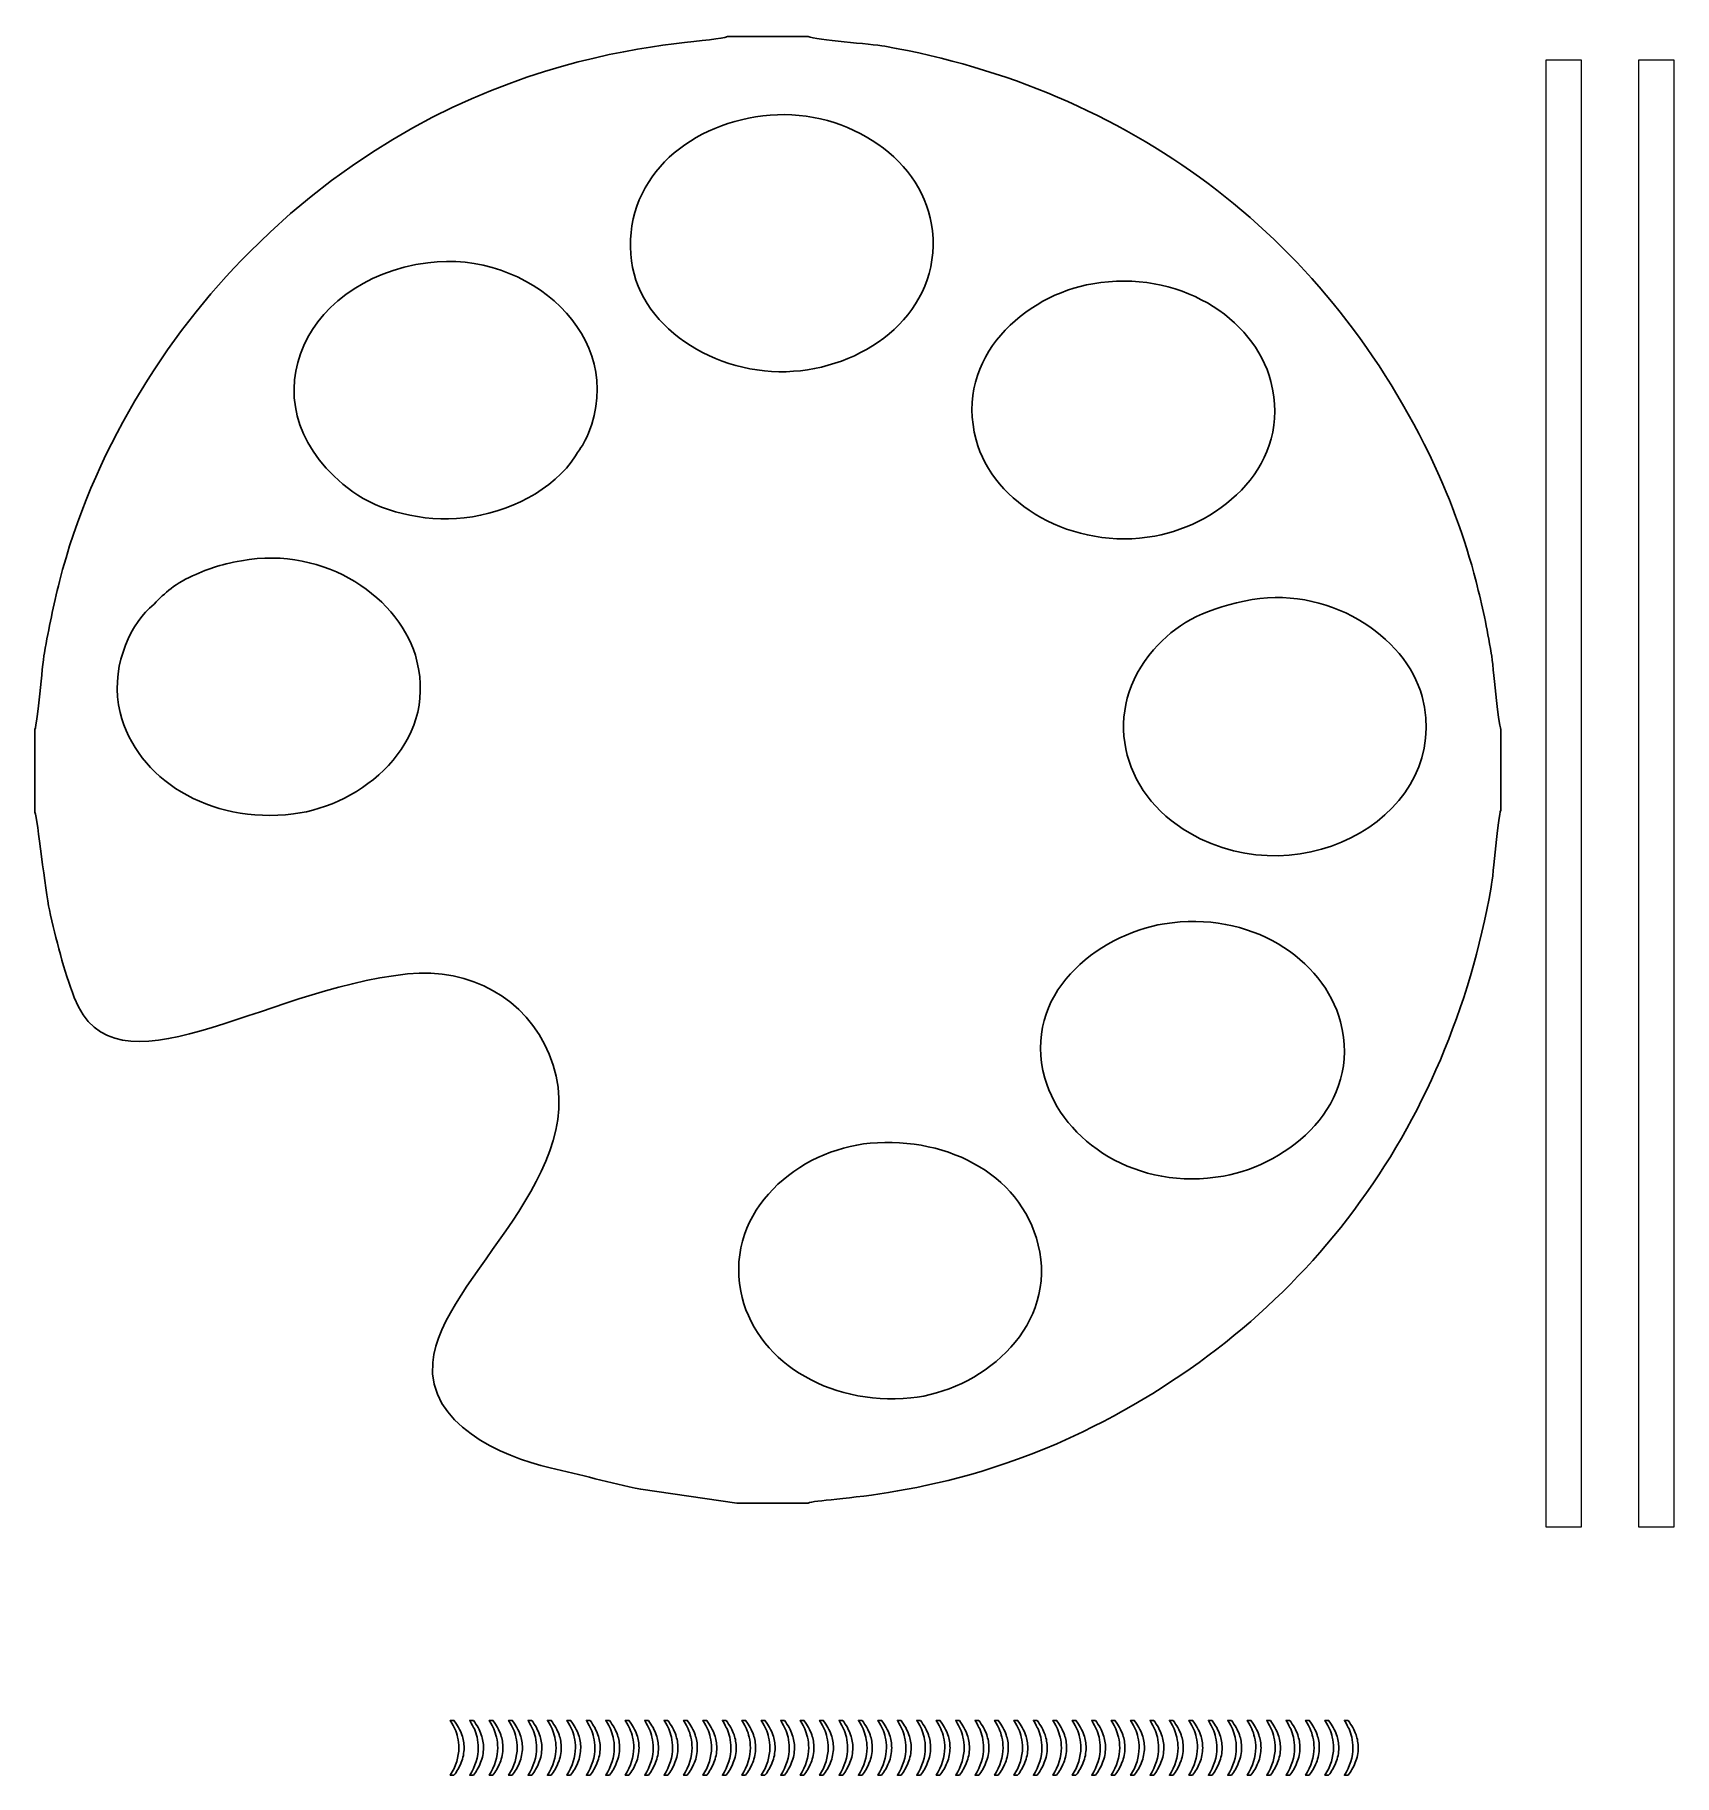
# Model space of a CAD drawing. Header units: centimetres. Extents: x -12.9 to 10.9, y -13.2 to 12.1.
import ezdxf

# ---------------------------------------------------------------- set-up
doc = ezdxf.new("R2010")
doc.units = ezdxf.units.CM
doc.header["$MEASUREMENT"] = 0
doc.layers.add('layer 1', color=7, linetype='Continuous')

msp = doc.modelspace()

# ---------------------------------------------------------------- linework, layer by layer
at = {"layer": 'layer 1', "color": 250, "lineweight": 20}
for points in [[(9.03216, -9.552), (9.552, -9.552), (9.552, 11.71798), (9.03216, 11.71798), (9.03216, -9.552)], [(10.37507, -9.552), (10.89491, -9.552), (10.89491, 11.71798), (10.37507, 11.71798), (10.37507, -9.552)]]:
    msp.add_lwpolyline(points, close=True, dxfattribs=at)
at = {"layer": 'layer 1'}
for points, knots in [([(-12.88482, 2.0115), (-12.88482, 2.0115), (-12.88482, 0.81473), (-12.88482, 0.81473), (-12.88482, 0.81473), (-12.84474, 0.71952), (-12.73248, -0.3422), (-12.67362, -0.60395), (-12.67362, -0.60395), (-12.57958, -1.02245), (-12.46042, -1.48841), (-12.31173, -1.87498), (-12.31173, -1.87498), (-11.72797, -3.39276), (-9.61637, -1.75947), (-7.47972, -1.53279), (-7.47972, -1.53279), (-6.56132, -1.43533), (-5.76122, -1.89239), (-5.42304, -2.69549), (-5.42304, -2.69549), (-4.69685, -4.41997), (-7.00662, -5.93707), (-7.11302, -7.16677), (-7.11302, -7.16677), (-7.19045, -8.06219), (-6.12143, -8.52884), (-5.4094, -8.69366), (-5.4094, -8.69366), (-4.97144, -8.79504), (-4.53926, -8.91075), (-4.0952, -9.00592), (-4.0952, -9.00592), (-4.0952, -9.00592), (-2.69931, -9.20544), (-2.69931, -9.20544), (-2.69931, -9.20544), (-2.69931, -9.20544), (-1.66828, -9.20544), (-1.66828, -9.20544), (-1.66828, -9.20544), (-1.4737, -9.12255), (0.27056, -9.1668), (2.31886, -8.171), (2.31886, -8.171), (5.52685, -6.61146), (7.61631, -3.8042), (8.23987, -0.27247), (8.23987, -0.27247), (8.27213, -0.08988), (8.34531, 0.76141), (8.37977, 0.84233), (8.37977, 0.84233), (8.37977, 0.84233), (8.37977, 2.0115), (8.37977, 2.0115), (8.37977, 2.0115), (8.34611, 2.08949), (8.27184, 2.93015), (8.24123, 3.11719), (8.24123, 3.11719), (8.18109, 3.4849), (8.10988, 3.80679), (8.02073, 4.16006), (8.02073, 4.16006), (7.86454, 4.77888), (7.60965, 5.45388), (7.34465, 5.9976), (7.34465, 5.9976), (5.78142, 9.20478), (2.98025, 11.29637), (-0.55501, 11.91941), (-0.55501, 11.91941), (-0.75822, 11.95524), (-1.55286, 12.00964), (-1.668, 12.05915), (-1.668, 12.05915), (-1.668, 12.05915), (-2.83705, 12.05915), (-2.83705, 12.05915), (-2.83705, 12.05915), (-3.15918, 11.92081), (-6.62118, 12.08559), (-9.76634, 8.94063), (-9.76634, 8.94063), (-10.99777, 7.70932), (-12.06178, 5.99751), (-12.52606, 4.16026), (-12.52606, 4.16026), (-12.61701, 3.80025), (-12.67864, 3.49649), (-12.74528, 3.12217), (-12.74528, 3.12217), (-12.77978, 2.92858), (-12.84354, 2.10747), (-12.88482, 2.0115)], [0, 0, 0, 0, 0.04, 0.04, 0.04, 0.04, 0.08, 0.08, 0.08, 0.08, 0.12, 0.12, 0.12, 0.12, 0.16, 0.16, 0.16, 0.16, 0.2, 0.2, 0.2, 0.2, 0.24, 0.24, 0.24, 0.24, 0.28, 0.28, 0.28, 0.28, 0.32, 0.32, 0.32, 0.32, 0.36, 0.36, 0.36, 0.36, 0.4, 0.4, 0.4, 0.4, 0.44, 0.44, 0.44, 0.44, 0.48, 0.48, 0.48, 0.48, 0.52, 0.52, 0.52, 0.52, 0.56, 0.56, 0.56, 0.56, 0.6, 0.6, 0.6, 0.6, 0.64, 0.64, 0.64, 0.64, 0.68, 0.68, 0.68, 0.68, 0.72, 0.72, 0.72, 0.72, 0.76, 0.76, 0.76, 0.76, 0.8, 0.8, 0.8, 0.8, 0.84, 0.84, 0.84, 0.84, 0.88, 0.88, 0.88, 0.88, 0.92, 0.92, 0.92, 0.92, 1, 1, 1, 1]), ([(-2.22055, 10.91992), (-1.08601, 11.0146), (0.03196, 10.2631), (0.136, 9.24117), (0.136, 9.24117), (0.25491, 8.07293), (-0.79533, 7.28263), (-1.87759, 7.20576), (-1.87759, 7.20576), (-3.0133, 7.12507), (-4.1695, 7.86474), (-4.24048, 8.90255), (-4.24048, 8.90255), (-4.31964, 10.05988), (-3.34261, 10.82627), (-2.22055, 10.91992)], [0, 0, 0, 0, 0.2, 0.2, 0.2, 0.2, 0.4, 0.4, 0.4, 0.4, 0.6, 0.6, 0.6, 0.6, 1, 1, 1, 1]), ([(-7.18415, 8.78107), (-5.73073, 8.97252), (-4.28124, 7.70591), (-4.85445, 6.30705), (-4.85445, 6.30705), (-4.92217, 6.14183), (-4.95644, 6.11435), (-5.04029, 5.98211), (-5.04029, 5.98211), (-5.35773, 5.4816), (-6.02065, 5.15124), (-6.65652, 5.08027), (-6.65652, 5.08027), (-7.25818, 5.01311), (-7.89839, 5.18583), (-8.2738, 5.45877), (-8.2738, 5.45877), (-9.86066, 6.61249), (-9.07321, 8.5322), (-7.18415, 8.78107)], [0, 0, 0, 0, 0.16666667, 0.16666667, 0.16666667, 0.16666667, 0.33333333, 0.33333333, 0.33333333, 0.33333333, 0.5, 0.5, 0.5, 0.5, 0.66666667, 0.66666667, 0.66666667, 0.66666667, 1, 1, 1, 1]), ([(2.46064, 8.47655), (3.6932, 8.68831), (4.80138, 7.99141), (5.04512, 7.05835), (5.04512, 7.05835), (5.3575, 5.86263), (4.32591, 4.99321), (3.3628, 4.81704), (3.3628, 4.81704), (2.16957, 4.59878), (1.01312, 5.28822), (0.76842, 6.21164), (0.76842, 6.21164), (0.4497, 7.41467), (1.47965, 8.30796), (2.46064, 8.47655)], [0, 0, 0, 0, 0.2, 0.2, 0.2, 0.2, 0.4, 0.4, 0.4, 0.4, 0.6, 0.6, 0.6, 0.6, 1, 1, 1, 1]), ([(-9.8873, 4.459), (-8.67003, 4.68219), (-7.56534, 3.91215), (-7.34131, 3.00253), (-7.34131, 3.00253), (-7.04554, 1.80154), (-8.13999, 0.91182), (-9.13311, 0.78773), (-9.13311, 0.78773), (-10.36242, 0.63411), (-11.40692, 1.30003), (-11.64592, 2.25612), (-11.64592, 2.25612), (-11.79834, 2.86575), (-11.52701, 3.48675), (-11.22012, 3.76972), (-11.22012, 3.76972), (-11.03865, 3.93706), (-10.93819, 4.07745), (-10.64531, 4.21554), (-10.64531, 4.21554), (-10.37646, 4.34228), (-10.22171, 4.39769), (-9.8873, 4.459)], [0, 0, 0, 0, 0.14285714, 0.14285714, 0.14285714, 0.14285714, 0.28571429, 0.28571429, 0.28571429, 0.28571429, 0.42857143, 0.42857143, 0.42857143, 0.42857143, 0.57142857, 0.57142857, 0.57142857, 0.57142857, 0.71428571, 0.71428571, 0.71428571, 0.71428571, 1, 1, 1, 1]), ([(4.65927, 3.87488), (5.85793, 4.1351), (7.00563, 3.36169), (7.23725, 2.49223), (7.23725, 2.49223), (7.68516, 0.81068), (5.5187, -0.4431), (3.86392, 0.51154), (3.86392, 0.51154), (2.85463, 1.09381), (2.58285, 2.29443), (3.34407, 3.16746), (3.34407, 3.16746), (3.66275, 3.53296), (4.03026, 3.7383), (4.65927, 3.87488)], [0, 0, 0, 0, 0.2, 0.2, 0.2, 0.2, 0.4, 0.4, 0.4, 0.4, 0.6, 0.6, 0.6, 0.6, 1, 1, 1, 1]), ([(3.49942, -0.8058), (4.73687, -0.60319), (5.81219, -1.31353), (6.05428, -2.22804), (6.05428, -2.22804), (6.37091, -3.42409), (5.3116, -4.29227), (4.35973, -4.46374), (4.35973, -4.46374), (3.10374, -4.69003), (2.02493, -3.96151), (1.76695, -3.04579), (1.76695, -3.04579), (1.42677, -1.83819), (2.5134, -0.9672), (3.49942, -0.8058)], [0, 0, 0, 0, 0.2, 0.2, 0.2, 0.2, 0.4, 0.4, 0.4, 0.4, 0.6, 0.6, 0.6, 0.6, 1, 1, 1, 1]), ([(-0.76813, -3.98811), (0.38178, -3.88668), (1.49108, -4.47109), (1.69104, -5.56555), (1.69104, -5.56555), (1.90116, -6.71569), (0.8085, -7.58351), (-0.17707, -7.68044), (-0.17707, -7.68044), (-1.39406, -7.80008), (-2.45702, -7.1212), (-2.64483, -6.1333), (-2.64483, -6.1333), (-2.86898, -4.95402), (-1.79663, -4.07878), (-0.76813, -3.98811)], [0, 0, 0, 0, 0.2, 0.2, 0.2, 0.2, 0.4, 0.4, 0.4, 0.4, 0.6, 0.6, 0.6, 0.6, 1, 1, 1, 1])]:
    msp.add_open_spline(points, degree=3, knots=knots, dxfattribs=at)
at = {"layer": 'layer 1', "color": 7}
for points, knots in [([(-2.22055, 10.91992), (-3.34261, 10.82627), (-4.31964, 10.05988), (-4.24048, 8.90255), (-4.24048, 8.90255), (-4.1695, 7.86474), (-3.0133, 7.12507), (-1.87759, 7.20576), (-1.87759, 7.20576), (-0.79533, 7.28263), (0.25491, 8.07293), (0.136, 9.24117), (0.136, 9.24117), (0.03196, 10.2631), (-1.08601, 11.0146), (-2.22055, 10.91992)], [0, 0, 0, 0, 0.2, 0.2, 0.2, 0.2, 0.4, 0.4, 0.4, 0.4, 0.6, 0.6, 0.6, 0.6, 1, 1, 1, 1]), ([(-7.18415, 8.78107), (-9.07321, 8.5322), (-9.86066, 6.61249), (-8.2738, 5.45877), (-8.2738, 5.45877), (-7.89839, 5.18583), (-7.25818, 5.01311), (-6.65652, 5.08027), (-6.65652, 5.08027), (-6.02065, 5.15124), (-5.35773, 5.4816), (-5.04029, 5.98211), (-5.04029, 5.98211), (-4.95644, 6.11435), (-4.92217, 6.14183), (-4.85445, 6.30705), (-4.85445, 6.30705), (-4.28124, 7.70591), (-5.73073, 8.97252), (-7.18415, 8.78107)], [0, 0, 0, 0, 0.16666667, 0.16666667, 0.16666667, 0.16666667, 0.33333333, 0.33333333, 0.33333333, 0.33333333, 0.5, 0.5, 0.5, 0.5, 0.66666667, 0.66666667, 0.66666667, 0.66666667, 1, 1, 1, 1]), ([(2.46064, 8.47655), (1.47965, 8.30796), (0.4497, 7.41467), (0.76842, 6.21164), (0.76842, 6.21164), (1.01312, 5.28822), (2.16957, 4.59878), (3.3628, 4.81704), (3.3628, 4.81704), (4.32591, 4.99321), (5.3575, 5.86263), (5.04512, 7.05835), (5.04512, 7.05835), (4.80138, 7.99141), (3.6932, 8.68831), (2.46064, 8.47655)], [0, 0, 0, 0, 0.2, 0.2, 0.2, 0.2, 0.4, 0.4, 0.4, 0.4, 0.6, 0.6, 0.6, 0.6, 1, 1, 1, 1]), ([(-9.8873, 4.459), (-10.22171, 4.39769), (-10.37646, 4.34228), (-10.64531, 4.21554), (-10.64531, 4.21554), (-10.93819, 4.07745), (-11.03865, 3.93706), (-11.22012, 3.76972), (-11.22012, 3.76972), (-11.52701, 3.48675), (-11.79834, 2.86575), (-11.64592, 2.25612), (-11.64592, 2.25612), (-11.40692, 1.30003), (-10.36242, 0.63411), (-9.13311, 0.78773), (-9.13311, 0.78773), (-8.13999, 0.91182), (-7.04554, 1.80154), (-7.34131, 3.00253), (-7.34131, 3.00253), (-7.56534, 3.91215), (-8.67003, 4.68219), (-9.8873, 4.459)], [0, 0, 0, 0, 0.14285714, 0.14285714, 0.14285714, 0.14285714, 0.28571429, 0.28571429, 0.28571429, 0.28571429, 0.42857143, 0.42857143, 0.42857143, 0.42857143, 0.57142857, 0.57142857, 0.57142857, 0.57142857, 0.71428571, 0.71428571, 0.71428571, 0.71428571, 1, 1, 1, 1]), ([(4.65927, 3.87488), (4.03026, 3.7383), (3.66275, 3.53296), (3.34407, 3.16746), (3.34407, 3.16746), (2.58285, 2.29443), (2.85463, 1.09381), (3.86392, 0.51154), (3.86392, 0.51154), (5.5187, -0.4431), (7.68516, 0.81068), (7.23725, 2.49223), (7.23725, 2.49223), (7.00563, 3.36169), (5.85793, 4.1351), (4.65927, 3.87488)], [0, 0, 0, 0, 0.2, 0.2, 0.2, 0.2, 0.4, 0.4, 0.4, 0.4, 0.6, 0.6, 0.6, 0.6, 1, 1, 1, 1]), ([(3.49942, -0.8058), (2.5134, -0.9672), (1.42677, -1.83819), (1.76695, -3.04579), (1.76695, -3.04579), (2.02493, -3.96151), (3.10374, -4.69003), (4.35973, -4.46374), (4.35973, -4.46374), (5.3116, -4.29227), (6.37091, -3.42409), (6.05428, -2.22804), (6.05428, -2.22804), (5.81219, -1.31353), (4.73687, -0.60319), (3.49942, -0.8058)], [0, 0, 0, 0, 0.2, 0.2, 0.2, 0.2, 0.4, 0.4, 0.4, 0.4, 0.6, 0.6, 0.6, 0.6, 1, 1, 1, 1]), ([(-0.76813, -3.98811), (-1.79663, -4.07878), (-2.86898, -4.95402), (-2.64483, -6.1333), (-2.64483, -6.1333), (-2.45702, -7.1212), (-1.39406, -7.80008), (-0.17707, -7.68044), (-0.17707, -7.68044), (0.8085, -7.58351), (1.90116, -6.71569), (1.69104, -5.56555), (1.69104, -5.56555), (1.49108, -4.47109), (0.38178, -3.88668), (-0.76813, -3.98811)], [0, 0, 0, 0, 0.2, 0.2, 0.2, 0.2, 0.4, 0.4, 0.4, 0.4, 0.6, 0.6, 0.6, 0.6, 1, 1, 1, 1])]:
    msp.add_open_spline(points, degree=3, knots=knots, dxfattribs=at)
at = {"layer": 'layer 1', "color": 250}
for points in [[(-6.80451, -13.15206), (-6.80451, -13.15206), (-6.85785, -13.15206), (-6.85785, -13.15206), (-6.85785, -13.15206), (-6.77544, -13.01984), (-6.73424, -12.88748), (-6.73424, -12.75497), (-6.73424, -12.75497), (-6.73424, -12.70318), (-6.74017, -12.65182), (-6.75202, -12.60088), (-6.75202, -12.60088), (-6.76133, -12.55953), (-6.77446, -12.51988), (-6.79125, -12.48178), (-6.79125, -12.48178), (-6.80197, -12.45709), (-6.82427, -12.41574), (-6.85785, -12.35788), (-6.85785, -12.35788), (-6.85785, -12.35788), (-6.80451, -12.35788), (-6.80451, -12.35788), (-6.80451, -12.35788), (-6.75287, -12.42703), (-6.71462, -12.49646), (-6.68979, -12.56617), (-6.68979, -12.56617), (-6.66862, -12.62614), (-6.65804, -12.68893), (-6.65804, -12.75455), (-6.65804, -12.75455), (-6.65804, -12.82891), (-6.67229, -12.90088), (-6.7008, -12.97031), (-6.7008, -12.97031), (-6.72916, -13.03974), (-6.76373, -13.10027), (-6.80451, -13.15206)], [(-6.52257, -13.15206), (-6.52257, -13.15206), (-6.57591, -13.15206), (-6.57591, -13.15206), (-6.57591, -13.15206), (-6.4935, -13.01984), (-6.4523, -12.88748), (-6.4523, -12.75497), (-6.4523, -12.75497), (-6.4523, -12.70318), (-6.45823, -12.65182), (-6.47008, -12.60088), (-6.47008, -12.60088), (-6.47939, -12.55953), (-6.49252, -12.51988), (-6.50931, -12.48178), (-6.50931, -12.48178), (-6.52003, -12.45709), (-6.54233, -12.41574), (-6.57591, -12.35788), (-6.57591, -12.35788), (-6.57591, -12.35788), (-6.52257, -12.35788), (-6.52257, -12.35788), (-6.52257, -12.35788), (-6.47093, -12.42703), (-6.43268, -12.49646), (-6.40785, -12.56617), (-6.40785, -12.56617), (-6.38668, -12.62614), (-6.3761, -12.68893), (-6.3761, -12.75455), (-6.3761, -12.75455), (-6.3761, -12.82891), (-6.39035, -12.90088), (-6.41886, -12.97031), (-6.41886, -12.97031), (-6.44722, -13.03974), (-6.48179, -13.10027), (-6.52257, -13.15206)], [(-6.24063, -13.15206), (-6.24063, -13.15206), (-6.29397, -13.15206), (-6.29397, -13.15206), (-6.29397, -13.15206), (-6.21156, -13.01984), (-6.17036, -12.88748), (-6.17036, -12.75497), (-6.17036, -12.75497), (-6.17036, -12.70318), (-6.17629, -12.65182), (-6.18814, -12.60088), (-6.18814, -12.60088), (-6.19745, -12.55953), (-6.21058, -12.51988), (-6.22737, -12.48178), (-6.22737, -12.48178), (-6.23809, -12.45709), (-6.26039, -12.41574), (-6.29397, -12.35788), (-6.29397, -12.35788), (-6.29397, -12.35788), (-6.24063, -12.35788), (-6.24063, -12.35788), (-6.24063, -12.35788), (-6.18899, -12.42703), (-6.15074, -12.49646), (-6.12591, -12.56617), (-6.12591, -12.56617), (-6.10474, -12.62614), (-6.09416, -12.68893), (-6.09416, -12.75455), (-6.09416, -12.75455), (-6.09416, -12.82891), (-6.10841, -12.90088), (-6.13692, -12.97031), (-6.13692, -12.97031), (-6.16528, -13.03974), (-6.19985, -13.10027), (-6.24063, -13.15206)], [(-5.95869, -13.15206), (-5.95869, -13.15206), (-6.01203, -13.15206), (-6.01203, -13.15206), (-6.01203, -13.15206), (-5.92962, -13.01984), (-5.88842, -12.88748), (-5.88842, -12.75497), (-5.88842, -12.75497), (-5.88842, -12.70318), (-5.89435, -12.65182), (-5.9062, -12.60088), (-5.9062, -12.60088), (-5.91551, -12.55953), (-5.92864, -12.51988), (-5.94543, -12.48178), (-5.94543, -12.48178), (-5.95615, -12.45709), (-5.97845, -12.41574), (-6.01203, -12.35788), (-6.01203, -12.35788), (-6.01203, -12.35788), (-5.95869, -12.35788), (-5.95869, -12.35788), (-5.95869, -12.35788), (-5.90705, -12.42703), (-5.8688, -12.49646), (-5.84397, -12.56617), (-5.84397, -12.56617), (-5.8228, -12.62614), (-5.81222, -12.68893), (-5.81222, -12.75455), (-5.81222, -12.75455), (-5.81222, -12.82891), (-5.82647, -12.90088), (-5.85498, -12.97031), (-5.85498, -12.97031), (-5.88334, -13.03974), (-5.91791, -13.10027), (-5.95869, -13.15206)], [(-5.67675, -13.15206), (-5.67675, -13.15206), (-5.73009, -13.15206), (-5.73009, -13.15206), (-5.73009, -13.15206), (-5.64768, -13.01984), (-5.60648, -12.88748), (-5.60648, -12.75497), (-5.60648, -12.75497), (-5.60648, -12.70318), (-5.61241, -12.65182), (-5.62426, -12.60088), (-5.62426, -12.60088), (-5.63357, -12.55953), (-5.6467, -12.51988), (-5.66349, -12.48178), (-5.66349, -12.48178), (-5.67421, -12.45709), (-5.69651, -12.41574), (-5.73009, -12.35788), (-5.73009, -12.35788), (-5.73009, -12.35788), (-5.67675, -12.35788), (-5.67675, -12.35788), (-5.67675, -12.35788), (-5.62511, -12.42703), (-5.58686, -12.49646), (-5.56203, -12.56617), (-5.56203, -12.56617), (-5.54086, -12.62614), (-5.53028, -12.68893), (-5.53028, -12.75455), (-5.53028, -12.75455), (-5.53028, -12.82891), (-5.54453, -12.90088), (-5.57304, -12.97031), (-5.57304, -12.97031), (-5.6014, -13.03974), (-5.63597, -13.10027), (-5.67675, -13.15206)], [(-5.39481, -13.15206), (-5.39481, -13.15206), (-5.44815, -13.15206), (-5.44815, -13.15206), (-5.44815, -13.15206), (-5.36574, -13.01984), (-5.32454, -12.88748), (-5.32454, -12.75497), (-5.32454, -12.75497), (-5.32454, -12.70318), (-5.33047, -12.65182), (-5.34232, -12.60088), (-5.34232, -12.60088), (-5.35163, -12.55953), (-5.36476, -12.51988), (-5.38155, -12.48178), (-5.38155, -12.48178), (-5.39227, -12.45709), (-5.41457, -12.41574), (-5.44815, -12.35788), (-5.44815, -12.35788), (-5.44815, -12.35788), (-5.39481, -12.35788), (-5.39481, -12.35788), (-5.39481, -12.35788), (-5.34317, -12.42703), (-5.30492, -12.49646), (-5.28009, -12.56617), (-5.28009, -12.56617), (-5.25892, -12.62614), (-5.24834, -12.68893), (-5.24834, -12.75455), (-5.24834, -12.75455), (-5.24834, -12.82891), (-5.26259, -12.90088), (-5.2911, -12.97031), (-5.2911, -12.97031), (-5.31946, -13.03974), (-5.35403, -13.10027), (-5.39481, -13.15206)], [(-5.11287, -13.15206), (-5.11287, -13.15206), (-5.16621, -13.15206), (-5.16621, -13.15206), (-5.16621, -13.15206), (-5.0838, -13.01984), (-5.0426, -12.88748), (-5.0426, -12.75497), (-5.0426, -12.75497), (-5.0426, -12.70318), (-5.04853, -12.65182), (-5.06038, -12.60088), (-5.06038, -12.60088), (-5.06969, -12.55953), (-5.08282, -12.51988), (-5.09961, -12.48178), (-5.09961, -12.48178), (-5.11033, -12.45709), (-5.13263, -12.41574), (-5.16621, -12.35788), (-5.16621, -12.35788), (-5.16621, -12.35788), (-5.11287, -12.35788), (-5.11287, -12.35788), (-5.11287, -12.35788), (-5.06123, -12.42703), (-5.02298, -12.49646), (-4.99815, -12.56617), (-4.99815, -12.56617), (-4.97698, -12.62614), (-4.9664, -12.68893), (-4.9664, -12.75455), (-4.9664, -12.75455), (-4.9664, -12.82891), (-4.98065, -12.90088), (-5.00916, -12.97031), (-5.00916, -12.97031), (-5.03752, -13.03974), (-5.07209, -13.10027), (-5.11287, -13.15206)], [(-4.83093, -13.15206), (-4.83093, -13.15206), (-4.88427, -13.15206), (-4.88427, -13.15206), (-4.88427, -13.15206), (-4.80186, -13.01984), (-4.76066, -12.88748), (-4.76066, -12.75497), (-4.76066, -12.75497), (-4.76066, -12.70318), (-4.76659, -12.65182), (-4.77844, -12.60088), (-4.77844, -12.60088), (-4.78775, -12.55953), (-4.80088, -12.51988), (-4.81767, -12.48178), (-4.81767, -12.48178), (-4.82839, -12.45709), (-4.85069, -12.41574), (-4.88427, -12.35788), (-4.88427, -12.35788), (-4.88427, -12.35788), (-4.83093, -12.35788), (-4.83093, -12.35788), (-4.83093, -12.35788), (-4.77929, -12.42703), (-4.74104, -12.49646), (-4.71621, -12.56617), (-4.71621, -12.56617), (-4.69504, -12.62614), (-4.68446, -12.68893), (-4.68446, -12.75455), (-4.68446, -12.75455), (-4.68446, -12.82891), (-4.69871, -12.90088), (-4.72722, -12.97031), (-4.72722, -12.97031), (-4.75558, -13.03974), (-4.79015, -13.10027), (-4.83093, -13.15206)], [(-4.54899, -13.15206), (-4.54899, -13.15206), (-4.60233, -13.15206), (-4.60233, -13.15206), (-4.60233, -13.15206), (-4.51992, -13.01984), (-4.47872, -12.88748), (-4.47872, -12.75497), (-4.47872, -12.75497), (-4.47872, -12.70318), (-4.48465, -12.65182), (-4.4965, -12.60088), (-4.4965, -12.60088), (-4.50581, -12.55953), (-4.51894, -12.51988), (-4.53573, -12.48178), (-4.53573, -12.48178), (-4.54645, -12.45709), (-4.56875, -12.41574), (-4.60233, -12.35788), (-4.60233, -12.35788), (-4.60233, -12.35788), (-4.54899, -12.35788), (-4.54899, -12.35788), (-4.54899, -12.35788), (-4.49735, -12.42703), (-4.4591, -12.49646), (-4.43427, -12.56617), (-4.43427, -12.56617), (-4.4131, -12.62614), (-4.40252, -12.68893), (-4.40252, -12.75455), (-4.40252, -12.75455), (-4.40252, -12.82891), (-4.41677, -12.90088), (-4.44528, -12.97031), (-4.44528, -12.97031), (-4.47364, -13.03974), (-4.50821, -13.10027), (-4.54899, -13.15206)], [(-4.26705, -13.15206), (-4.26705, -13.15206), (-4.32039, -13.15206), (-4.32039, -13.15206), (-4.32039, -13.15206), (-4.23798, -13.01984), (-4.19678, -12.88748), (-4.19678, -12.75497), (-4.19678, -12.75497), (-4.19678, -12.70318), (-4.20271, -12.65182), (-4.21456, -12.60088), (-4.21456, -12.60088), (-4.22387, -12.55953), (-4.237, -12.51988), (-4.25379, -12.48178), (-4.25379, -12.48178), (-4.26451, -12.45709), (-4.28681, -12.41574), (-4.32039, -12.35788), (-4.32039, -12.35788), (-4.32039, -12.35788), (-4.26705, -12.35788), (-4.26705, -12.35788), (-4.26705, -12.35788), (-4.21541, -12.42703), (-4.17716, -12.49646), (-4.15233, -12.56617), (-4.15233, -12.56617), (-4.13116, -12.62614), (-4.12058, -12.68893), (-4.12058, -12.75455), (-4.12058, -12.75455), (-4.12058, -12.82891), (-4.13483, -12.90088), (-4.16334, -12.97031), (-4.16334, -12.97031), (-4.1917, -13.03974), (-4.22627, -13.10027), (-4.26705, -13.15206)], [(-3.98511, -13.15206), (-3.98511, -13.15206), (-4.03845, -13.15206), (-4.03845, -13.15206), (-4.03845, -13.15206), (-3.95604, -13.01984), (-3.91484, -12.88748), (-3.91484, -12.75497), (-3.91484, -12.75497), (-3.91484, -12.70318), (-3.92077, -12.65182), (-3.93262, -12.60088), (-3.93262, -12.60088), (-3.94193, -12.55953), (-3.95506, -12.51988), (-3.97185, -12.48178), (-3.97185, -12.48178), (-3.98257, -12.45709), (-4.00487, -12.41574), (-4.03845, -12.35788), (-4.03845, -12.35788), (-4.03845, -12.35788), (-3.98511, -12.35788), (-3.98511, -12.35788), (-3.98511, -12.35788), (-3.93347, -12.42703), (-3.89522, -12.49646), (-3.87039, -12.56617), (-3.87039, -12.56617), (-3.84922, -12.62614), (-3.83864, -12.68893), (-3.83864, -12.75455), (-3.83864, -12.75455), (-3.83864, -12.82891), (-3.85289, -12.90088), (-3.8814, -12.97031), (-3.8814, -12.97031), (-3.90976, -13.03974), (-3.94433, -13.10027), (-3.98511, -13.15206)], [(-3.70317, -13.15206), (-3.70317, -13.15206), (-3.75651, -13.15206), (-3.75651, -13.15206), (-3.75651, -13.15206), (-3.6741, -13.01984), (-3.6329, -12.88748), (-3.6329, -12.75497), (-3.6329, -12.75497), (-3.6329, -12.70318), (-3.63883, -12.65182), (-3.65068, -12.60088), (-3.65068, -12.60088), (-3.65999, -12.55953), (-3.67312, -12.51988), (-3.68991, -12.48178), (-3.68991, -12.48178), (-3.70063, -12.45709), (-3.72293, -12.41574), (-3.75651, -12.35788), (-3.75651, -12.35788), (-3.75651, -12.35788), (-3.70317, -12.35788), (-3.70317, -12.35788), (-3.70317, -12.35788), (-3.65153, -12.42703), (-3.61328, -12.49646), (-3.58845, -12.56617), (-3.58845, -12.56617), (-3.56728, -12.62614), (-3.5567, -12.68893), (-3.5567, -12.75455), (-3.5567, -12.75455), (-3.5567, -12.82891), (-3.57095, -12.90088), (-3.59946, -12.97031), (-3.59946, -12.97031), (-3.62782, -13.03974), (-3.66239, -13.10027), (-3.70317, -13.15206)], [(-3.42123, -13.15206), (-3.42123, -13.15206), (-3.47457, -13.15206), (-3.47457, -13.15206), (-3.47457, -13.15206), (-3.39216, -13.01984), (-3.35096, -12.88748), (-3.35096, -12.75497), (-3.35096, -12.75497), (-3.35096, -12.70318), (-3.35689, -12.65182), (-3.36874, -12.60088), (-3.36874, -12.60088), (-3.37805, -12.55953), (-3.39118, -12.51988), (-3.40797, -12.48178), (-3.40797, -12.48178), (-3.41869, -12.45709), (-3.44099, -12.41574), (-3.47457, -12.35788), (-3.47457, -12.35788), (-3.47457, -12.35788), (-3.42123, -12.35788), (-3.42123, -12.35788), (-3.42123, -12.35788), (-3.36959, -12.42703), (-3.33134, -12.49646), (-3.30651, -12.56617), (-3.30651, -12.56617), (-3.28534, -12.62614), (-3.27476, -12.68893), (-3.27476, -12.75455), (-3.27476, -12.75455), (-3.27476, -12.82891), (-3.28901, -12.90088), (-3.31752, -12.97031), (-3.31752, -12.97031), (-3.34588, -13.03974), (-3.38045, -13.10027), (-3.42123, -13.15206)], [(-3.13929, -13.15206), (-3.13929, -13.15206), (-3.19263, -13.15206), (-3.19263, -13.15206), (-3.19263, -13.15206), (-3.11022, -13.01984), (-3.06902, -12.88748), (-3.06902, -12.75497), (-3.06902, -12.75497), (-3.06902, -12.70318), (-3.07495, -12.65182), (-3.0868, -12.60088), (-3.0868, -12.60088), (-3.09611, -12.55953), (-3.10924, -12.51988), (-3.12603, -12.48178), (-3.12603, -12.48178), (-3.13675, -12.45709), (-3.15905, -12.41574), (-3.19263, -12.35788), (-3.19263, -12.35788), (-3.19263, -12.35788), (-3.13929, -12.35788), (-3.13929, -12.35788), (-3.13929, -12.35788), (-3.08765, -12.42703), (-3.0494, -12.49646), (-3.02457, -12.56617), (-3.02457, -12.56617), (-3.0034, -12.62614), (-2.99282, -12.68893), (-2.99282, -12.75455), (-2.99282, -12.75455), (-2.99282, -12.82891), (-3.00707, -12.90088), (-3.03558, -12.97031), (-3.03558, -12.97031), (-3.06394, -13.03974), (-3.09851, -13.10027), (-3.13929, -13.15206)], [(-2.85735, -13.15206), (-2.85735, -13.15206), (-2.91069, -13.15206), (-2.91069, -13.15206), (-2.91069, -13.15206), (-2.82828, -13.01984), (-2.78708, -12.88748), (-2.78708, -12.75497), (-2.78708, -12.75497), (-2.78708, -12.70318), (-2.79301, -12.65182), (-2.80486, -12.60088), (-2.80486, -12.60088), (-2.81417, -12.55953), (-2.8273, -12.51988), (-2.84409, -12.48178), (-2.84409, -12.48178), (-2.85481, -12.45709), (-2.87711, -12.41574), (-2.91069, -12.35788), (-2.91069, -12.35788), (-2.91069, -12.35788), (-2.85735, -12.35788), (-2.85735, -12.35788), (-2.85735, -12.35788), (-2.80571, -12.42703), (-2.76746, -12.49646), (-2.74263, -12.56617), (-2.74263, -12.56617), (-2.72146, -12.62614), (-2.71088, -12.68893), (-2.71088, -12.75455), (-2.71088, -12.75455), (-2.71088, -12.82891), (-2.72513, -12.90088), (-2.75364, -12.97031), (-2.75364, -12.97031), (-2.782, -13.03974), (-2.81657, -13.10027), (-2.85735, -13.15206)], [(-2.57541, -13.15206), (-2.57541, -13.15206), (-2.62875, -13.15206), (-2.62875, -13.15206), (-2.62875, -13.15206), (-2.54634, -13.01984), (-2.50514, -12.88748), (-2.50514, -12.75497), (-2.50514, -12.75497), (-2.50514, -12.70318), (-2.51107, -12.65182), (-2.52292, -12.60088), (-2.52292, -12.60088), (-2.53223, -12.55953), (-2.54536, -12.51988), (-2.56215, -12.48178), (-2.56215, -12.48178), (-2.57287, -12.45709), (-2.59517, -12.41574), (-2.62875, -12.35788), (-2.62875, -12.35788), (-2.62875, -12.35788), (-2.57541, -12.35788), (-2.57541, -12.35788), (-2.57541, -12.35788), (-2.52377, -12.42703), (-2.48552, -12.49646), (-2.46069, -12.56617), (-2.46069, -12.56617), (-2.43952, -12.62614), (-2.42894, -12.68893), (-2.42894, -12.75455), (-2.42894, -12.75455), (-2.42894, -12.82891), (-2.44319, -12.90088), (-2.4717, -12.97031), (-2.4717, -12.97031), (-2.50006, -13.03974), (-2.53463, -13.10027), (-2.57541, -13.15206)], [(-2.29347, -13.15206), (-2.29347, -13.15206), (-2.34681, -13.15206), (-2.34681, -13.15206), (-2.34681, -13.15206), (-2.2644, -13.01984), (-2.2232, -12.88748), (-2.2232, -12.75497), (-2.2232, -12.75497), (-2.2232, -12.70318), (-2.22913, -12.65182), (-2.24098, -12.60088), (-2.24098, -12.60088), (-2.25029, -12.55953), (-2.26342, -12.51988), (-2.28021, -12.48178), (-2.28021, -12.48178), (-2.29093, -12.45709), (-2.31323, -12.41574), (-2.34681, -12.35788), (-2.34681, -12.35788), (-2.34681, -12.35788), (-2.29347, -12.35788), (-2.29347, -12.35788), (-2.29347, -12.35788), (-2.24183, -12.42703), (-2.20358, -12.49646), (-2.17875, -12.56617), (-2.17875, -12.56617), (-2.15758, -12.62614), (-2.147, -12.68893), (-2.147, -12.75455), (-2.147, -12.75455), (-2.147, -12.82891), (-2.16125, -12.90088), (-2.18976, -12.97031), (-2.18976, -12.97031), (-2.21812, -13.03974), (-2.25269, -13.10027), (-2.29347, -13.15206)], [(-2.01153, -13.15206), (-2.01153, -13.15206), (-2.06487, -13.15206), (-2.06487, -13.15206), (-2.06487, -13.15206), (-1.98246, -13.01984), (-1.94126, -12.88748), (-1.94126, -12.75497), (-1.94126, -12.75497), (-1.94126, -12.70318), (-1.94719, -12.65182), (-1.95904, -12.60088), (-1.95904, -12.60088), (-1.96835, -12.55953), (-1.98148, -12.51988), (-1.99827, -12.48178), (-1.99827, -12.48178), (-2.00899, -12.45709), (-2.03129, -12.41574), (-2.06487, -12.35788), (-2.06487, -12.35788), (-2.06487, -12.35788), (-2.01153, -12.35788), (-2.01153, -12.35788), (-2.01153, -12.35788), (-1.95989, -12.42703), (-1.92164, -12.49646), (-1.89681, -12.56617), (-1.89681, -12.56617), (-1.87564, -12.62614), (-1.86506, -12.68893), (-1.86506, -12.75455), (-1.86506, -12.75455), (-1.86506, -12.82891), (-1.87931, -12.90088), (-1.90782, -12.97031), (-1.90782, -12.97031), (-1.93618, -13.03974), (-1.97075, -13.10027), (-2.01153, -13.15206)], [(-1.72959, -13.15206), (-1.72959, -13.15206), (-1.78293, -13.15206), (-1.78293, -13.15206), (-1.78293, -13.15206), (-1.70052, -13.01984), (-1.65932, -12.88748), (-1.65932, -12.75497), (-1.65932, -12.75497), (-1.65932, -12.70318), (-1.66525, -12.65182), (-1.6771, -12.60088), (-1.6771, -12.60088), (-1.68641, -12.55953), (-1.69954, -12.51988), (-1.71633, -12.48178), (-1.71633, -12.48178), (-1.72705, -12.45709), (-1.74935, -12.41574), (-1.78293, -12.35788), (-1.78293, -12.35788), (-1.78293, -12.35788), (-1.72959, -12.35788), (-1.72959, -12.35788), (-1.72959, -12.35788), (-1.67795, -12.42703), (-1.6397, -12.49646), (-1.61487, -12.56617), (-1.61487, -12.56617), (-1.5937, -12.62614), (-1.58312, -12.68893), (-1.58312, -12.75455), (-1.58312, -12.75455), (-1.58312, -12.82891), (-1.59737, -12.90088), (-1.62588, -12.97031), (-1.62588, -12.97031), (-1.65424, -13.03974), (-1.68881, -13.10027), (-1.72959, -13.15206)], [(-1.44765, -13.15206), (-1.44765, -13.15206), (-1.50099, -13.15206), (-1.50099, -13.15206), (-1.50099, -13.15206), (-1.41858, -13.01984), (-1.37738, -12.88748), (-1.37738, -12.75497), (-1.37738, -12.75497), (-1.37738, -12.70318), (-1.38331, -12.65182), (-1.39516, -12.60088), (-1.39516, -12.60088), (-1.40447, -12.55953), (-1.4176, -12.51988), (-1.43439, -12.48178), (-1.43439, -12.48178), (-1.44511, -12.45709), (-1.46741, -12.41574), (-1.50099, -12.35788), (-1.50099, -12.35788), (-1.50099, -12.35788), (-1.44765, -12.35788), (-1.44765, -12.35788), (-1.44765, -12.35788), (-1.39601, -12.42703), (-1.35776, -12.49646), (-1.33293, -12.56617), (-1.33293, -12.56617), (-1.31176, -12.62614), (-1.30118, -12.68893), (-1.30118, -12.75455), (-1.30118, -12.75455), (-1.30118, -12.82891), (-1.31543, -12.90088), (-1.34394, -12.97031), (-1.34394, -12.97031), (-1.3723, -13.03974), (-1.40687, -13.10027), (-1.44765, -13.15206)], [(-1.16571, -13.15206), (-1.16571, -13.15206), (-1.21905, -13.15206), (-1.21905, -13.15206), (-1.21905, -13.15206), (-1.13664, -13.01984), (-1.09544, -12.88748), (-1.09544, -12.75497), (-1.09544, -12.75497), (-1.09544, -12.70318), (-1.10137, -12.65182), (-1.11322, -12.60088), (-1.11322, -12.60088), (-1.12253, -12.55953), (-1.13566, -12.51988), (-1.15245, -12.48178), (-1.15245, -12.48178), (-1.16317, -12.45709), (-1.18547, -12.41574), (-1.21905, -12.35788), (-1.21905, -12.35788), (-1.21905, -12.35788), (-1.16571, -12.35788), (-1.16571, -12.35788), (-1.16571, -12.35788), (-1.11407, -12.42703), (-1.07582, -12.49646), (-1.05099, -12.56617), (-1.05099, -12.56617), (-1.02982, -12.62614), (-1.01924, -12.68893), (-1.01924, -12.75455), (-1.01924, -12.75455), (-1.01924, -12.82891), (-1.03349, -12.90088), (-1.062, -12.97031), (-1.062, -12.97031), (-1.09036, -13.03974), (-1.12493, -13.10027), (-1.16571, -13.15206)], [(-0.88377, -13.15206), (-0.88377, -13.15206), (-0.93711, -13.15206), (-0.93711, -13.15206), (-0.93711, -13.15206), (-0.8547, -13.01984), (-0.8135, -12.88748), (-0.8135, -12.75497), (-0.8135, -12.75497), (-0.8135, -12.70318), (-0.81943, -12.65182), (-0.83128, -12.60088), (-0.83128, -12.60088), (-0.84059, -12.55953), (-0.85372, -12.51988), (-0.87051, -12.48178), (-0.87051, -12.48178), (-0.88123, -12.45709), (-0.90353, -12.41574), (-0.93711, -12.35788), (-0.93711, -12.35788), (-0.93711, -12.35788), (-0.88377, -12.35788), (-0.88377, -12.35788), (-0.88377, -12.35788), (-0.83213, -12.42703), (-0.79388, -12.49646), (-0.76905, -12.56617), (-0.76905, -12.56617), (-0.74788, -12.62614), (-0.7373, -12.68893), (-0.7373, -12.75455), (-0.7373, -12.75455), (-0.7373, -12.82891), (-0.75155, -12.90088), (-0.78006, -12.97031), (-0.78006, -12.97031), (-0.80842, -13.03974), (-0.84299, -13.10027), (-0.88377, -13.15206)], [(-0.60183, -13.15206), (-0.60183, -13.15206), (-0.65517, -13.15206), (-0.65517, -13.15206), (-0.65517, -13.15206), (-0.57276, -13.01984), (-0.53156, -12.88748), (-0.53156, -12.75497), (-0.53156, -12.75497), (-0.53156, -12.70318), (-0.53749, -12.65182), (-0.54934, -12.60088), (-0.54934, -12.60088), (-0.55865, -12.55953), (-0.57178, -12.51988), (-0.58857, -12.48178), (-0.58857, -12.48178), (-0.59929, -12.45709), (-0.62159, -12.41574), (-0.65517, -12.35788), (-0.65517, -12.35788), (-0.65517, -12.35788), (-0.60183, -12.35788), (-0.60183, -12.35788), (-0.60183, -12.35788), (-0.55019, -12.42703), (-0.51194, -12.49646), (-0.48711, -12.56617), (-0.48711, -12.56617), (-0.46594, -12.62614), (-0.45536, -12.68893), (-0.45536, -12.75455), (-0.45536, -12.75455), (-0.45536, -12.82891), (-0.46961, -12.90088), (-0.49812, -12.97031), (-0.49812, -12.97031), (-0.52648, -13.03974), (-0.56105, -13.10027), (-0.60183, -13.15206)], [(-0.31989, -13.15206), (-0.31989, -13.15206), (-0.37323, -13.15206), (-0.37323, -13.15206), (-0.37323, -13.15206), (-0.29082, -13.01984), (-0.24962, -12.88748), (-0.24962, -12.75497), (-0.24962, -12.75497), (-0.24962, -12.70318), (-0.25555, -12.65182), (-0.2674, -12.60088), (-0.2674, -12.60088), (-0.27671, -12.55953), (-0.28984, -12.51988), (-0.30663, -12.48178), (-0.30663, -12.48178), (-0.31735, -12.45709), (-0.33965, -12.41574), (-0.37323, -12.35788), (-0.37323, -12.35788), (-0.37323, -12.35788), (-0.31989, -12.35788), (-0.31989, -12.35788), (-0.31989, -12.35788), (-0.26825, -12.42703), (-0.23, -12.49646), (-0.20517, -12.56617), (-0.20517, -12.56617), (-0.184, -12.62614), (-0.17342, -12.68893), (-0.17342, -12.75455), (-0.17342, -12.75455), (-0.17342, -12.82891), (-0.18767, -12.90088), (-0.21618, -12.97031), (-0.21618, -12.97031), (-0.24454, -13.03974), (-0.27911, -13.10027), (-0.31989, -13.15206)], [(-0.03795, -13.15206), (-0.03795, -13.15206), (-0.09129, -13.15206), (-0.09129, -13.15206), (-0.09129, -13.15206), (-0.00888, -13.01984), (0.03232, -12.88748), (0.03232, -12.75497), (0.03232, -12.75497), (0.03232, -12.70318), (0.02639, -12.65182), (0.01454, -12.60088), (0.01454, -12.60088), (0.00523, -12.55953), (-0.0079, -12.51988), (-0.02469, -12.48178), (-0.02469, -12.48178), (-0.03541, -12.45709), (-0.05771, -12.41574), (-0.09129, -12.35788), (-0.09129, -12.35788), (-0.09129, -12.35788), (-0.03795, -12.35788), (-0.03795, -12.35788), (-0.03795, -12.35788), (0.01369, -12.42703), (0.05194, -12.49646), (0.07677, -12.56617), (0.07677, -12.56617), (0.09794, -12.62614), (0.10852, -12.68893), (0.10852, -12.75455), (0.10852, -12.75455), (0.10852, -12.82891), (0.09427, -12.90088), (0.06576, -12.97031), (0.06576, -12.97031), (0.0374, -13.03974), (0.00283, -13.10027), (-0.03795, -13.15206)], [(0.24399, -13.15206), (0.24399, -13.15206), (0.19065, -13.15206), (0.19065, -13.15206), (0.19065, -13.15206), (0.27306, -13.01984), (0.31426, -12.88748), (0.31426, -12.75497), (0.31426, -12.75497), (0.31426, -12.70318), (0.30833, -12.65182), (0.29648, -12.60088), (0.29648, -12.60088), (0.28717, -12.55953), (0.27404, -12.51988), (0.25725, -12.48178), (0.25725, -12.48178), (0.24653, -12.45709), (0.22423, -12.41574), (0.19065, -12.35788), (0.19065, -12.35788), (0.19065, -12.35788), (0.24399, -12.35788), (0.24399, -12.35788), (0.24399, -12.35788), (0.29563, -12.42703), (0.33388, -12.49646), (0.35871, -12.56617), (0.35871, -12.56617), (0.37988, -12.62614), (0.39046, -12.68893), (0.39046, -12.75455), (0.39046, -12.75455), (0.39046, -12.82891), (0.37621, -12.90088), (0.3477, -12.97031), (0.3477, -12.97031), (0.31934, -13.03974), (0.28477, -13.10027), (0.24399, -13.15206)], [(0.52593, -13.15206), (0.52593, -13.15206), (0.47259, -13.15206), (0.47259, -13.15206), (0.47259, -13.15206), (0.555, -13.01984), (0.5962, -12.88748), (0.5962, -12.75497), (0.5962, -12.75497), (0.5962, -12.70318), (0.59027, -12.65182), (0.57842, -12.60088), (0.57842, -12.60088), (0.56911, -12.55953), (0.55598, -12.51988), (0.53919, -12.48178), (0.53919, -12.48178), (0.52847, -12.45709), (0.50617, -12.41574), (0.47259, -12.35788), (0.47259, -12.35788), (0.47259, -12.35788), (0.52593, -12.35788), (0.52593, -12.35788), (0.52593, -12.35788), (0.57757, -12.42703), (0.61582, -12.49646), (0.64065, -12.56617), (0.64065, -12.56617), (0.66182, -12.62614), (0.6724, -12.68893), (0.6724, -12.75455), (0.6724, -12.75455), (0.6724, -12.82891), (0.65815, -12.90088), (0.62964, -12.97031), (0.62964, -12.97031), (0.60128, -13.03974), (0.56671, -13.10027), (0.52593, -13.15206)], [(0.80787, -13.15206), (0.80787, -13.15206), (0.75453, -13.15206), (0.75453, -13.15206), (0.75453, -13.15206), (0.83694, -13.01984), (0.87814, -12.88748), (0.87814, -12.75497), (0.87814, -12.75497), (0.87814, -12.70318), (0.87221, -12.65182), (0.86036, -12.60088), (0.86036, -12.60088), (0.85105, -12.55953), (0.83792, -12.51988), (0.82113, -12.48178), (0.82113, -12.48178), (0.81041, -12.45709), (0.78811, -12.41574), (0.75453, -12.35788), (0.75453, -12.35788), (0.75453, -12.35788), (0.80787, -12.35788), (0.80787, -12.35788), (0.80787, -12.35788), (0.85951, -12.42703), (0.89776, -12.49646), (0.92259, -12.56617), (0.92259, -12.56617), (0.94376, -12.62614), (0.95434, -12.68893), (0.95434, -12.75455), (0.95434, -12.75455), (0.95434, -12.82891), (0.94009, -12.90088), (0.91158, -12.97031), (0.91158, -12.97031), (0.88322, -13.03974), (0.84865, -13.10027), (0.80787, -13.15206)], [(1.08981, -13.15206), (1.08981, -13.15206), (1.03647, -13.15206), (1.03647, -13.15206), (1.03647, -13.15206), (1.11888, -13.01984), (1.16008, -12.88748), (1.16008, -12.75497), (1.16008, -12.75497), (1.16008, -12.70318), (1.15415, -12.65182), (1.1423, -12.60088), (1.1423, -12.60088), (1.13299, -12.55953), (1.11986, -12.51988), (1.10307, -12.48178), (1.10307, -12.48178), (1.09235, -12.45709), (1.07005, -12.41574), (1.03647, -12.35788), (1.03647, -12.35788), (1.03647, -12.35788), (1.08981, -12.35788), (1.08981, -12.35788), (1.08981, -12.35788), (1.14145, -12.42703), (1.1797, -12.49646), (1.20453, -12.56617), (1.20453, -12.56617), (1.2257, -12.62614), (1.23628, -12.68893), (1.23628, -12.75455), (1.23628, -12.75455), (1.23628, -12.82891), (1.22203, -12.90088), (1.19352, -12.97031), (1.19352, -12.97031), (1.16516, -13.03974), (1.13059, -13.10027), (1.08981, -13.15206)], [(1.37175, -13.15206), (1.37175, -13.15206), (1.31841, -13.15206), (1.31841, -13.15206), (1.31841, -13.15206), (1.40082, -13.01984), (1.44202, -12.88748), (1.44202, -12.75497), (1.44202, -12.75497), (1.44202, -12.70318), (1.43609, -12.65182), (1.42424, -12.60088), (1.42424, -12.60088), (1.41493, -12.55953), (1.4018, -12.51988), (1.38501, -12.48178), (1.38501, -12.48178), (1.37429, -12.45709), (1.35199, -12.41574), (1.31841, -12.35788), (1.31841, -12.35788), (1.31841, -12.35788), (1.37175, -12.35788), (1.37175, -12.35788), (1.37175, -12.35788), (1.42339, -12.42703), (1.46164, -12.49646), (1.48647, -12.56617), (1.48647, -12.56617), (1.50764, -12.62614), (1.51822, -12.68893), (1.51822, -12.75455), (1.51822, -12.75455), (1.51822, -12.82891), (1.50397, -12.90088), (1.47546, -12.97031), (1.47546, -12.97031), (1.4471, -13.03974), (1.41253, -13.10027), (1.37175, -13.15206)], [(1.65369, -13.15206), (1.65369, -13.15206), (1.60035, -13.15206), (1.60035, -13.15206), (1.60035, -13.15206), (1.68276, -13.01984), (1.72396, -12.88748), (1.72396, -12.75497), (1.72396, -12.75497), (1.72396, -12.70318), (1.71803, -12.65182), (1.70618, -12.60088), (1.70618, -12.60088), (1.69687, -12.55953), (1.68374, -12.51988), (1.66695, -12.48178), (1.66695, -12.48178), (1.65623, -12.45709), (1.63393, -12.41574), (1.60035, -12.35788), (1.60035, -12.35788), (1.60035, -12.35788), (1.65369, -12.35788), (1.65369, -12.35788), (1.65369, -12.35788), (1.70533, -12.42703), (1.74358, -12.49646), (1.76841, -12.56617), (1.76841, -12.56617), (1.78958, -12.62614), (1.80016, -12.68893), (1.80016, -12.75455), (1.80016, -12.75455), (1.80016, -12.82891), (1.78591, -12.90088), (1.7574, -12.97031), (1.7574, -12.97031), (1.72904, -13.03974), (1.69447, -13.10027), (1.65369, -13.15206)], [(1.93563, -13.15206), (1.93563, -13.15206), (1.88229, -13.15206), (1.88229, -13.15206), (1.88229, -13.15206), (1.9647, -13.01984), (2.0059, -12.88748), (2.0059, -12.75497), (2.0059, -12.75497), (2.0059, -12.70318), (1.99997, -12.65182), (1.98812, -12.60088), (1.98812, -12.60088), (1.97881, -12.55953), (1.96568, -12.51988), (1.94889, -12.48178), (1.94889, -12.48178), (1.93817, -12.45709), (1.91587, -12.41574), (1.88229, -12.35788), (1.88229, -12.35788), (1.88229, -12.35788), (1.93563, -12.35788), (1.93563, -12.35788), (1.93563, -12.35788), (1.98727, -12.42703), (2.02552, -12.49646), (2.05035, -12.56617), (2.05035, -12.56617), (2.07152, -12.62614), (2.0821, -12.68893), (2.0821, -12.75455), (2.0821, -12.75455), (2.0821, -12.82891), (2.06785, -12.90088), (2.03934, -12.97031), (2.03934, -12.97031), (2.01098, -13.03974), (1.97641, -13.10027), (1.93563, -13.15206)], [(2.21757, -13.15206), (2.21757, -13.15206), (2.16423, -13.15206), (2.16423, -13.15206), (2.16423, -13.15206), (2.24664, -13.01984), (2.28784, -12.88748), (2.28784, -12.75497), (2.28784, -12.75497), (2.28784, -12.70318), (2.28191, -12.65182), (2.27006, -12.60088), (2.27006, -12.60088), (2.26075, -12.55953), (2.24762, -12.51988), (2.23083, -12.48178), (2.23083, -12.48178), (2.22011, -12.45709), (2.19781, -12.41574), (2.16423, -12.35788), (2.16423, -12.35788), (2.16423, -12.35788), (2.21757, -12.35788), (2.21757, -12.35788), (2.21757, -12.35788), (2.26921, -12.42703), (2.30746, -12.49646), (2.33229, -12.56617), (2.33229, -12.56617), (2.35346, -12.62614), (2.36404, -12.68893), (2.36404, -12.75455), (2.36404, -12.75455), (2.36404, -12.82891), (2.34979, -12.90088), (2.32128, -12.97031), (2.32128, -12.97031), (2.29292, -13.03974), (2.25835, -13.10027), (2.21757, -13.15206)], [(2.49951, -13.15206), (2.49951, -13.15206), (2.44617, -13.15206), (2.44617, -13.15206), (2.44617, -13.15206), (2.52858, -13.01984), (2.56978, -12.88748), (2.56978, -12.75497), (2.56978, -12.75497), (2.56978, -12.70318), (2.56385, -12.65182), (2.552, -12.60088), (2.552, -12.60088), (2.54269, -12.55953), (2.52956, -12.51988), (2.51277, -12.48178), (2.51277, -12.48178), (2.50205, -12.45709), (2.47975, -12.41574), (2.44617, -12.35788), (2.44617, -12.35788), (2.44617, -12.35788), (2.49951, -12.35788), (2.49951, -12.35788), (2.49951, -12.35788), (2.55115, -12.42703), (2.5894, -12.49646), (2.61423, -12.56617), (2.61423, -12.56617), (2.6354, -12.62614), (2.64598, -12.68893), (2.64598, -12.75455), (2.64598, -12.75455), (2.64598, -12.82891), (2.63173, -12.90088), (2.60322, -12.97031), (2.60322, -12.97031), (2.57486, -13.03974), (2.54029, -13.10027), (2.49951, -13.15206)], [(2.78145, -13.15206), (2.78145, -13.15206), (2.72811, -13.15206), (2.72811, -13.15206), (2.72811, -13.15206), (2.81052, -13.01984), (2.85172, -12.88748), (2.85172, -12.75497), (2.85172, -12.75497), (2.85172, -12.70318), (2.84579, -12.65182), (2.83394, -12.60088), (2.83394, -12.60088), (2.82463, -12.55953), (2.8115, -12.51988), (2.79471, -12.48178), (2.79471, -12.48178), (2.78399, -12.45709), (2.76169, -12.41574), (2.72811, -12.35788), (2.72811, -12.35788), (2.72811, -12.35788), (2.78145, -12.35788), (2.78145, -12.35788), (2.78145, -12.35788), (2.83309, -12.42703), (2.87134, -12.49646), (2.89617, -12.56617), (2.89617, -12.56617), (2.91734, -12.62614), (2.92792, -12.68893), (2.92792, -12.75455), (2.92792, -12.75455), (2.92792, -12.82891), (2.91367, -12.90088), (2.88516, -12.97031), (2.88516, -12.97031), (2.8568, -13.03974), (2.82223, -13.10027), (2.78145, -13.15206)], [(3.06339, -13.15206), (3.06339, -13.15206), (3.01005, -13.15206), (3.01005, -13.15206), (3.01005, -13.15206), (3.09246, -13.01984), (3.13366, -12.88748), (3.13366, -12.75497), (3.13366, -12.75497), (3.13366, -12.70318), (3.12773, -12.65182), (3.11588, -12.60088), (3.11588, -12.60088), (3.10657, -12.55953), (3.09344, -12.51988), (3.07665, -12.48178), (3.07665, -12.48178), (3.06593, -12.45709), (3.04363, -12.41574), (3.01005, -12.35788), (3.01005, -12.35788), (3.01005, -12.35788), (3.06339, -12.35788), (3.06339, -12.35788), (3.06339, -12.35788), (3.11503, -12.42703), (3.15328, -12.49646), (3.17811, -12.56617), (3.17811, -12.56617), (3.19928, -12.62614), (3.20986, -12.68893), (3.20986, -12.75455), (3.20986, -12.75455), (3.20986, -12.82891), (3.19561, -12.90088), (3.1671, -12.97031), (3.1671, -12.97031), (3.13874, -13.03974), (3.10417, -13.10027), (3.06339, -13.15206)], [(3.34533, -13.15206), (3.34533, -13.15206), (3.29199, -13.15206), (3.29199, -13.15206), (3.29199, -13.15206), (3.3744, -13.01984), (3.4156, -12.88748), (3.4156, -12.75497), (3.4156, -12.75497), (3.4156, -12.70318), (3.40967, -12.65182), (3.39782, -12.60088), (3.39782, -12.60088), (3.38851, -12.55953), (3.37538, -12.51988), (3.35859, -12.48178), (3.35859, -12.48178), (3.34787, -12.45709), (3.32557, -12.41574), (3.29199, -12.35788), (3.29199, -12.35788), (3.29199, -12.35788), (3.34533, -12.35788), (3.34533, -12.35788), (3.34533, -12.35788), (3.39697, -12.42703), (3.43522, -12.49646), (3.46005, -12.56617), (3.46005, -12.56617), (3.48122, -12.62614), (3.4918, -12.68893), (3.4918, -12.75455), (3.4918, -12.75455), (3.4918, -12.82891), (3.47755, -12.90088), (3.44904, -12.97031), (3.44904, -12.97031), (3.42068, -13.03974), (3.38611, -13.10027), (3.34533, -13.15206)], [(3.62727, -13.15206), (3.62727, -13.15206), (3.57393, -13.15206), (3.57393, -13.15206), (3.57393, -13.15206), (3.65634, -13.01984), (3.69754, -12.88748), (3.69754, -12.75497), (3.69754, -12.75497), (3.69754, -12.70318), (3.69161, -12.65182), (3.67976, -12.60088), (3.67976, -12.60088), (3.67045, -12.55953), (3.65732, -12.51988), (3.64053, -12.48178), (3.64053, -12.48178), (3.62981, -12.45709), (3.60751, -12.41574), (3.57393, -12.35788), (3.57393, -12.35788), (3.57393, -12.35788), (3.62727, -12.35788), (3.62727, -12.35788), (3.62727, -12.35788), (3.67891, -12.42703), (3.71716, -12.49646), (3.74199, -12.56617), (3.74199, -12.56617), (3.76316, -12.62614), (3.77374, -12.68893), (3.77374, -12.75455), (3.77374, -12.75455), (3.77374, -12.82891), (3.75949, -12.90088), (3.73098, -12.97031), (3.73098, -12.97031), (3.70262, -13.03974), (3.66805, -13.10027), (3.62727, -13.15206)], [(3.90921, -13.15206), (3.90921, -13.15206), (3.85587, -13.15206), (3.85587, -13.15206), (3.85587, -13.15206), (3.93828, -13.01984), (3.97948, -12.88748), (3.97948, -12.75497), (3.97948, -12.75497), (3.97948, -12.70318), (3.97355, -12.65182), (3.9617, -12.60088), (3.9617, -12.60088), (3.95239, -12.55953), (3.93926, -12.51988), (3.92247, -12.48178), (3.92247, -12.48178), (3.91175, -12.45709), (3.88945, -12.41574), (3.85587, -12.35788), (3.85587, -12.35788), (3.85587, -12.35788), (3.90921, -12.35788), (3.90921, -12.35788), (3.90921, -12.35788), (3.96085, -12.42703), (3.9991, -12.49646), (4.02393, -12.56617), (4.02393, -12.56617), (4.0451, -12.62614), (4.05568, -12.68893), (4.05568, -12.75455), (4.05568, -12.75455), (4.05568, -12.82891), (4.04143, -12.90088), (4.01292, -12.97031), (4.01292, -12.97031), (3.98456, -13.03974), (3.94999, -13.10027), (3.90921, -13.15206)], [(4.19115, -13.15206), (4.19115, -13.15206), (4.13781, -13.15206), (4.13781, -13.15206), (4.13781, -13.15206), (4.22022, -13.01984), (4.26142, -12.88748), (4.26142, -12.75497), (4.26142, -12.75497), (4.26142, -12.70318), (4.25549, -12.65182), (4.24364, -12.60088), (4.24364, -12.60088), (4.23433, -12.55953), (4.2212, -12.51988), (4.20441, -12.48178), (4.20441, -12.48178), (4.19369, -12.45709), (4.17139, -12.41574), (4.13781, -12.35788), (4.13781, -12.35788), (4.13781, -12.35788), (4.19115, -12.35788), (4.19115, -12.35788), (4.19115, -12.35788), (4.24279, -12.42703), (4.28104, -12.49646), (4.30587, -12.56617), (4.30587, -12.56617), (4.32704, -12.62614), (4.33762, -12.68893), (4.33762, -12.75455), (4.33762, -12.75455), (4.33762, -12.82891), (4.32337, -12.90088), (4.29486, -12.97031), (4.29486, -12.97031), (4.2665, -13.03974), (4.23193, -13.10027), (4.19115, -13.15206)], [(4.47309, -13.15206), (4.47309, -13.15206), (4.41975, -13.15206), (4.41975, -13.15206), (4.41975, -13.15206), (4.50216, -13.01984), (4.54336, -12.88748), (4.54336, -12.75497), (4.54336, -12.75497), (4.54336, -12.70318), (4.53743, -12.65182), (4.52558, -12.60088), (4.52558, -12.60088), (4.51627, -12.55953), (4.50314, -12.51988), (4.48635, -12.48178), (4.48635, -12.48178), (4.47563, -12.45709), (4.45333, -12.41574), (4.41975, -12.35788), (4.41975, -12.35788), (4.41975, -12.35788), (4.47309, -12.35788), (4.47309, -12.35788), (4.47309, -12.35788), (4.52473, -12.42703), (4.56298, -12.49646), (4.58781, -12.56617), (4.58781, -12.56617), (4.60898, -12.62614), (4.61956, -12.68893), (4.61956, -12.75455), (4.61956, -12.75455), (4.61956, -12.82891), (4.60531, -12.90088), (4.5768, -12.97031), (4.5768, -12.97031), (4.54844, -13.03974), (4.51387, -13.10027), (4.47309, -13.15206)], [(4.75503, -13.15206), (4.75503, -13.15206), (4.70169, -13.15206), (4.70169, -13.15206), (4.70169, -13.15206), (4.7841, -13.01984), (4.8253, -12.88748), (4.8253, -12.75497), (4.8253, -12.75497), (4.8253, -12.70318), (4.81937, -12.65182), (4.80752, -12.60088), (4.80752, -12.60088), (4.79821, -12.55953), (4.78508, -12.51988), (4.76829, -12.48178), (4.76829, -12.48178), (4.75757, -12.45709), (4.73527, -12.41574), (4.70169, -12.35788), (4.70169, -12.35788), (4.70169, -12.35788), (4.75503, -12.35788), (4.75503, -12.35788), (4.75503, -12.35788), (4.80667, -12.42703), (4.84492, -12.49646), (4.86975, -12.56617), (4.86975, -12.56617), (4.89092, -12.62614), (4.9015, -12.68893), (4.9015, -12.75455), (4.9015, -12.75455), (4.9015, -12.82891), (4.88725, -12.90088), (4.85874, -12.97031), (4.85874, -12.97031), (4.83038, -13.03974), (4.79581, -13.10027), (4.75503, -13.15206)], [(5.03697, -13.15206), (5.03697, -13.15206), (4.98363, -13.15206), (4.98363, -13.15206), (4.98363, -13.15206), (5.06604, -13.01984), (5.10724, -12.88748), (5.10724, -12.75497), (5.10724, -12.75497), (5.10724, -12.70318), (5.10131, -12.65182), (5.08946, -12.60088), (5.08946, -12.60088), (5.08015, -12.55953), (5.06702, -12.51988), (5.05023, -12.48178), (5.05023, -12.48178), (5.03951, -12.45709), (5.01721, -12.41574), (4.98363, -12.35788), (4.98363, -12.35788), (4.98363, -12.35788), (5.03697, -12.35788), (5.03697, -12.35788), (5.03697, -12.35788), (5.08861, -12.42703), (5.12686, -12.49646), (5.15169, -12.56617), (5.15169, -12.56617), (5.17286, -12.62614), (5.18344, -12.68893), (5.18344, -12.75455), (5.18344, -12.75455), (5.18344, -12.82891), (5.16919, -12.90088), (5.14068, -12.97031), (5.14068, -12.97031), (5.11232, -13.03974), (5.07775, -13.10027), (5.03697, -13.15206)], [(5.31891, -13.15206), (5.31891, -13.15206), (5.26557, -13.15206), (5.26557, -13.15206), (5.26557, -13.15206), (5.34798, -13.01984), (5.38918, -12.88748), (5.38918, -12.75497), (5.38918, -12.75497), (5.38918, -12.70318), (5.38325, -12.65182), (5.3714, -12.60088), (5.3714, -12.60088), (5.36209, -12.55953), (5.34896, -12.51988), (5.33217, -12.48178), (5.33217, -12.48178), (5.32145, -12.45709), (5.29915, -12.41574), (5.26557, -12.35788), (5.26557, -12.35788), (5.26557, -12.35788), (5.31891, -12.35788), (5.31891, -12.35788), (5.31891, -12.35788), (5.37055, -12.42703), (5.4088, -12.49646), (5.43363, -12.56617), (5.43363, -12.56617), (5.4548, -12.62614), (5.46538, -12.68893), (5.46538, -12.75455), (5.46538, -12.75455), (5.46538, -12.82891), (5.45113, -12.90088), (5.42262, -12.97031), (5.42262, -12.97031), (5.39426, -13.03974), (5.35969, -13.10027), (5.31891, -13.15206)], [(5.60085, -13.15206), (5.60085, -13.15206), (5.54751, -13.15206), (5.54751, -13.15206), (5.54751, -13.15206), (5.62992, -13.01984), (5.67112, -12.88748), (5.67112, -12.75497), (5.67112, -12.75497), (5.67112, -12.70318), (5.66519, -12.65182), (5.65334, -12.60088), (5.65334, -12.60088), (5.64403, -12.55953), (5.6309, -12.51988), (5.61411, -12.48178), (5.61411, -12.48178), (5.60339, -12.45709), (5.58109, -12.41574), (5.54751, -12.35788), (5.54751, -12.35788), (5.54751, -12.35788), (5.60085, -12.35788), (5.60085, -12.35788), (5.60085, -12.35788), (5.65249, -12.42703), (5.69074, -12.49646), (5.71557, -12.56617), (5.71557, -12.56617), (5.73674, -12.62614), (5.74732, -12.68893), (5.74732, -12.75455), (5.74732, -12.75455), (5.74732, -12.82891), (5.73307, -12.90088), (5.70456, -12.97031), (5.70456, -12.97031), (5.6762, -13.03974), (5.64163, -13.10027), (5.60085, -13.15206)], [(5.88279, -13.15206), (5.88279, -13.15206), (5.82945, -13.15206), (5.82945, -13.15206), (5.82945, -13.15206), (5.91186, -13.01984), (5.95306, -12.88748), (5.95306, -12.75497), (5.95306, -12.75497), (5.95306, -12.70318), (5.94713, -12.65182), (5.93528, -12.60088), (5.93528, -12.60088), (5.92597, -12.55953), (5.91284, -12.51988), (5.89605, -12.48178), (5.89605, -12.48178), (5.88533, -12.45709), (5.86303, -12.41574), (5.82945, -12.35788), (5.82945, -12.35788), (5.82945, -12.35788), (5.88279, -12.35788), (5.88279, -12.35788), (5.88279, -12.35788), (5.93443, -12.42703), (5.97268, -12.49646), (5.99751, -12.56617), (5.99751, -12.56617), (6.01868, -12.62614), (6.02926, -12.68893), (6.02926, -12.75455), (6.02926, -12.75455), (6.02926, -12.82891), (6.01501, -12.90088), (5.9865, -12.97031), (5.9865, -12.97031), (5.95814, -13.03974), (5.92357, -13.10027), (5.88279, -13.15206)], [(6.16473, -13.15206), (6.16473, -13.15206), (6.11139, -13.15206), (6.11139, -13.15206), (6.11139, -13.15206), (6.1938, -13.01984), (6.235, -12.88748), (6.235, -12.75497), (6.235, -12.75497), (6.235, -12.70318), (6.22907, -12.65182), (6.21722, -12.60088), (6.21722, -12.60088), (6.20791, -12.55953), (6.19478, -12.51988), (6.17799, -12.48178), (6.17799, -12.48178), (6.16727, -12.45709), (6.14497, -12.41574), (6.11139, -12.35788), (6.11139, -12.35788), (6.11139, -12.35788), (6.16473, -12.35788), (6.16473, -12.35788), (6.16473, -12.35788), (6.21637, -12.42703), (6.25462, -12.49646), (6.27945, -12.56617), (6.27945, -12.56617), (6.30062, -12.62614), (6.3112, -12.68893), (6.3112, -12.75455), (6.3112, -12.75455), (6.3112, -12.82891), (6.29695, -12.90088), (6.26844, -12.97031), (6.26844, -12.97031), (6.24008, -13.03974), (6.20551, -13.10027), (6.16473, -13.15206)]]:
    msp.add_open_spline(points, degree=3, knots=[0, 0, 0, 0, 0.09090909, 0.09090909, 0.09090909, 0.09090909, 0.18181818, 0.18181818, 0.18181818, 0.18181818, 0.27272727, 0.27272727, 0.27272727, 0.27272727, 0.36363636, 0.36363636, 0.36363636, 0.36363636, 0.45454545, 0.45454545, 0.45454545, 0.45454545, 0.54545455, 0.54545455, 0.54545455, 0.54545455, 0.63636364, 0.63636364, 0.63636364, 0.63636364, 0.72727273, 0.72727273, 0.72727273, 0.72727273, 0.81818182, 0.81818182, 0.81818182, 0.81818182, 1, 1, 1, 1], dxfattribs=at)

doc.saveas('drawing.dxf')
